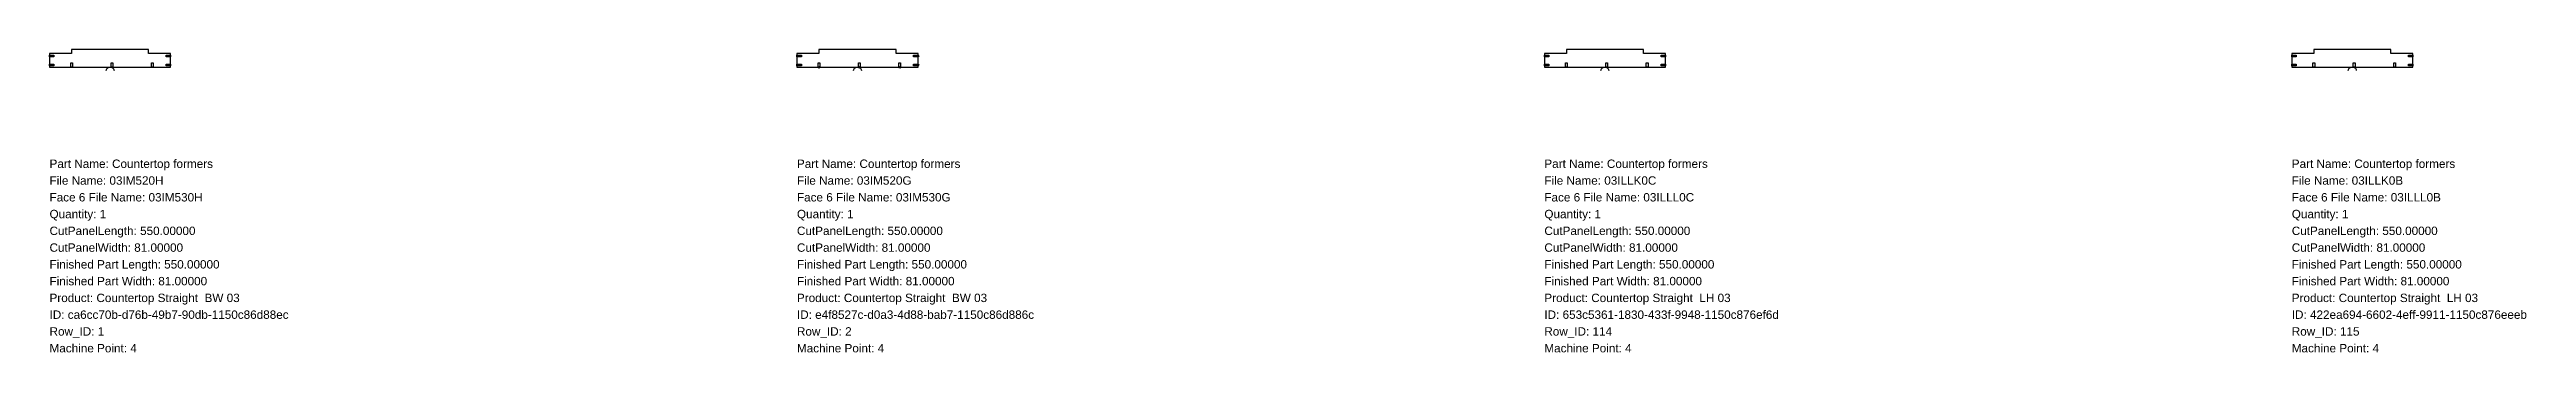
# Model space of a CAD drawing. Header units: inches. Extents: x 0 to 200771, y -1296 to 641.
# Drawn here: x 39995 to 51246, y -1296 to 81 of the extents above; entities that cross this region are included whole.
import ezdxf

# ---------------------------------------------------------------- set-up
doc = ezdxf.new("R2010")
doc.units = ezdxf.units.IN
doc.header["$MEASUREMENT"] = 0
for name, color, linetype in [('BORDER_Z18P0RT1001', 7, 'Continuous'), ('HBORE_Z9P0', 4, 'Continuous'), ('NESTTEXT', 1, 'Continuous'), ('VBORE_Z12P0', 3, 'Continuous')]:
    doc.layers.add(name, color=color, linetype=linetype)
doc.styles.get("Standard").update_dxf_attribs({"font": 'arial.ttf'})

msp = doc.modelspace()

# ---------------------------------------------------------------- texts
at = {"layer": 'NESTTEXT', "color": 1}
for s, p in [('Part Name: Countertop formers', (39995.2, -457.2)), ('Part Name: Countertop formers', (43390, -457.2)), ('Part Name: Countertop formers', (46784.8, -457.2)), ('Part Name: Countertop formers', (50179.6, -457.2)), ('File Name: 03IM520H', (39995.2, -533.4)), ('File Name: 03IM520G', (43390, -533.4)), ('File Name: 03ILLK0C', (46784.8, -533.4)), ('File Name: 03ILLK0B', (50179.6, -533.4)), ('Quantity: 1', (39995.2, -685.8)), ('Face 6 File Name: 03IM530H', (39995.2, -609.6)), ('Quantity: 1', (43390, -685.8)), ('Face 6 File Name: 03IM530G', (43390, -609.6)), ('Quantity: 1', (46784.8, -685.8)), ('Face 6 File Name: 03ILLL0C', (46784.8, -609.6)), ('Quantity: 1', (50179.6, -685.8)), ('Face 6 File Name: 03ILLL0B', (50179.6, -609.6)), ('CutPanelLength: 550.00000', (39995.2, -762)), ('CutPanelLength: 550.00000', (43390, -762)), ('CutPanelLength: 550.00000', (46784.8, -762)), ('CutPanelLength: 550.00000', (50179.6, -762)), ('CutPanelWidth: 81.00000', (39995.2, -838.2)), ('Finished Part Length: 550.00000', (39995.2, -914.4)), ('CutPanelWidth: 81.00000', (43390, -838.2)), ('Finished Part Length: 550.00000', (43390, -914.4)), ('CutPanelWidth: 81.00000', (46784.8, -838.2)), ('Finished Part Length: 550.00000', (46784.8, -914.4)), ('CutPanelWidth: 81.00000', (50179.6, -838.2)), ('Finished Part Length: 550.00000', (50179.6, -914.4)), ('Finished Part Width: 81.00000', (39995.2, -990.6)), ('Finished Part Width: 81.00000', (43390, -990.6)), ('Finished Part Width: 81.00000', (46784.8, -990.6)), ('Finished Part Width: 81.00000', (50179.6, -990.6)), ('Product: Countertop Straight  BW 03', (39995.2, -1066.8)), ('ID: ca6cc70b-d76b-49b7-90db-1150c86d88ec', (39995.2, -1143)), ('Product: Countertop Straight  BW 03', (43390, -1066.8)), ('ID: e4f8527c-d0a3-4d88-bab7-1150c86d886c', (43390, -1143)), ('Product: Countertop Straight  LH 03', (46784.8, -1066.8)), ('ID: 653c5361-1830-433f-9948-1150c876ef6d', (46784.8, -1143)), ('Product: Countertop Straight  LH 03', (50179.6, -1066.8)), ('ID: 422ea694-6602-4eff-9911-1150c876eeeb', (50179.6, -1143)), ('Row_ID: 1', (39995.2, -1219.2)), ('Row_ID: 2', (43390, -1219.2)), ('Row_ID: 114', (46784.8, -1219.2)), ('Row_ID: 115', (50179.6, -1219.2)), ('Machine Point: 4', (39995.2, -1295.4)), ('Machine Point: 4', (43390, -1295.4)), ('Machine Point: 4', (46784.8, -1295.4)), ('Machine Point: 4', (50179.6, -1295.4))]:
    msp.add_text(s, height=38.1, dxfattribs=at).set_placement(p)

# ---------------------------------------------------------------- linework, layer by layer
at = {"layer": 'BORDER_Z18P0RT1001', "color": 2}
for points in [[(40252.025, -15, -0.414213562), (40267.025, 0), (40545.2, 0), (40545.2, 63), (40445.2, 63), (40445.2, 81), (40095.2, 81), (40095.2, 63), (39995.2, 63), (39995.2, 0), (40273.375, 0, -0.414213562), (40288.375, -15)], [(43646.825, -15, -0.414213562), (43661.825, 0), (43940, 0), (43940, 63), (43840, 63), (43840, 81), (43490, 81), (43490, 63), (43390, 63), (43390, 0), (43668.175, 0, -0.414213562), (43683.175, -15)], [(47041.625, -15, -0.414213562), (47056.625, 0), (47334.8, 0), (47334.8, 63), (47234.8, 63), (47234.8, 81), (46884.8, 81), (46884.8, 63), (46784.8, 63), (46784.8, 0), (47062.975, 0, -0.414213562), (47077.975, -15)], [(50436.425, -15, -0.414213562), (50451.425, 0), (50729.6, 0), (50729.6, 63), (50629.6, 63), (50629.6, 81), (50279.6, 81), (50279.6, 63), (50179.6, 63), (50179.6, 0), (50457.775, 0, -0.414213562), (50472.775, -15)]]:
    msp.add_lwpolyline(points, format="xyb", dxfattribs=at)
at = {"layer": 'HBORE_Z9P0', "color": 4}
for points in [[(39995.2, 55), (40015.2, 55), (40015.2, 47), (39995.2, 47), (39995.2, 55)], [(39995.2, 15), (40015.2, 15), (40015.2, 7), (39995.2, 7), (39995.2, 15)], [(40091.2, 0), (40091.2, 20), (40099.2, 20), (40099.2, 0), (40091.2, 0)], [(40274.7, 0), (40274.7, 20), (40282.7, 20), (40282.7, 0), (40274.7, 0)], [(40458.2, 0), (40458.2, 20), (40466.2, 20), (40466.2, 0), (40458.2, 0)], [(40545.2, 47), (40525.2, 47), (40525.2, 55), (40545.2, 55), (40545.2, 47)], [(40545.2, 7), (40525.2, 7), (40525.2, 15), (40545.2, 15), (40545.2, 7)], [(43390, 55), (43410, 55), (43410, 47), (43390, 47), (43390, 55)], [(43390, 55), (43410, 55), (43410, 47), (43390, 47), (43390, 55)], [(43390, 15), (43410, 15), (43410, 7), (43390, 7), (43390, 15)], [(43390, 15), (43410, 15), (43410, 7), (43390, 7), (43390, 15)], [(43486, 0), (43486, 20), (43494, 20), (43494, 0), (43486, 0)], [(43486, 0), (43486, 20), (43494, 20), (43494, 0), (43486, 0)], [(43669.5, 0), (43669.5, 20), (43677.5, 20), (43677.5, 0), (43669.5, 0)], [(43669.5, 0), (43669.5, 20), (43677.5, 20), (43677.5, 0), (43669.5, 0)], [(43853, 0), (43853, 20), (43861, 20), (43861, 0), (43853, 0)], [(43853, 0), (43853, 20), (43861, 20), (43861, 0), (43853, 0)], [(43940, 47), (43920, 47), (43920, 55), (43940, 55), (43940, 47)], [(43940, 47), (43920, 47), (43920, 55), (43940, 55), (43940, 47)], [(43940, 7), (43920, 7), (43920, 15), (43940, 15), (43940, 7)], [(43940, 7), (43920, 7), (43920, 15), (43940, 15), (43940, 7)], [(46784.8, 55), (46804.8, 55), (46804.8, 47), (46784.8, 47), (46784.8, 55)], [(46784.8, 15), (46804.8, 15), (46804.8, 7), (46784.8, 7), (46784.8, 15)], [(46880.8, 0), (46880.8, 20), (46888.8, 20), (46888.8, 0), (46880.8, 0)], [(47064.3, 0), (47064.3, 20), (47072.3, 20), (47072.3, 0), (47064.3, 0)], [(47247.8, 0), (47247.8, 20), (47255.8, 20), (47255.8, 0), (47247.8, 0)], [(47334.8, 47), (47314.8, 47), (47314.8, 55), (47334.8, 55), (47334.8, 47)], [(47334.8, 7), (47314.8, 7), (47314.8, 15), (47334.8, 15), (47334.8, 7)], [(50179.6, 55), (50199.6, 55), (50199.6, 47), (50179.6, 47), (50179.6, 55)], [(50179.6, 15), (50199.6, 15), (50199.6, 7), (50179.6, 7), (50179.6, 15)], [(50275.6, 0), (50275.6, 20), (50283.6, 20), (50283.6, 0), (50275.6, 0)], [(50459.1, 0), (50459.1, 20), (50467.1, 20), (50467.1, 0), (50459.1, 0)], [(50642.6, 0), (50642.6, 20), (50650.6, 20), (50650.6, 0), (50642.6, 0)], [(50729.6, 47), (50709.6, 47), (50709.6, 55), (50729.6, 55), (50729.6, 47)], [(50729.6, 7), (50709.6, 7), (50709.6, 15), (50729.6, 15), (50729.6, 7)]]:
    msp.add_lwpolyline(points, close=True, dxfattribs=at)
at = {"layer": 'VBORE_Z12P0', "color": 3}
for centre in [(43490, 0), (43673.5, 0), (43857, 0), (43940, 51), (43940, 11)]:
    msp.add_circle(centre, 4, dxfattribs=at)

msp.set_redraw_order([(e.dxf.handle, doc.entitydb.next_handle()) for e in msp.query("TEXT MTEXT ATTDEF DIMENSION ARC_DIMENSION")])  # texts and dimensions are drawn at this point

doc.saveas('drawing.dxf')
